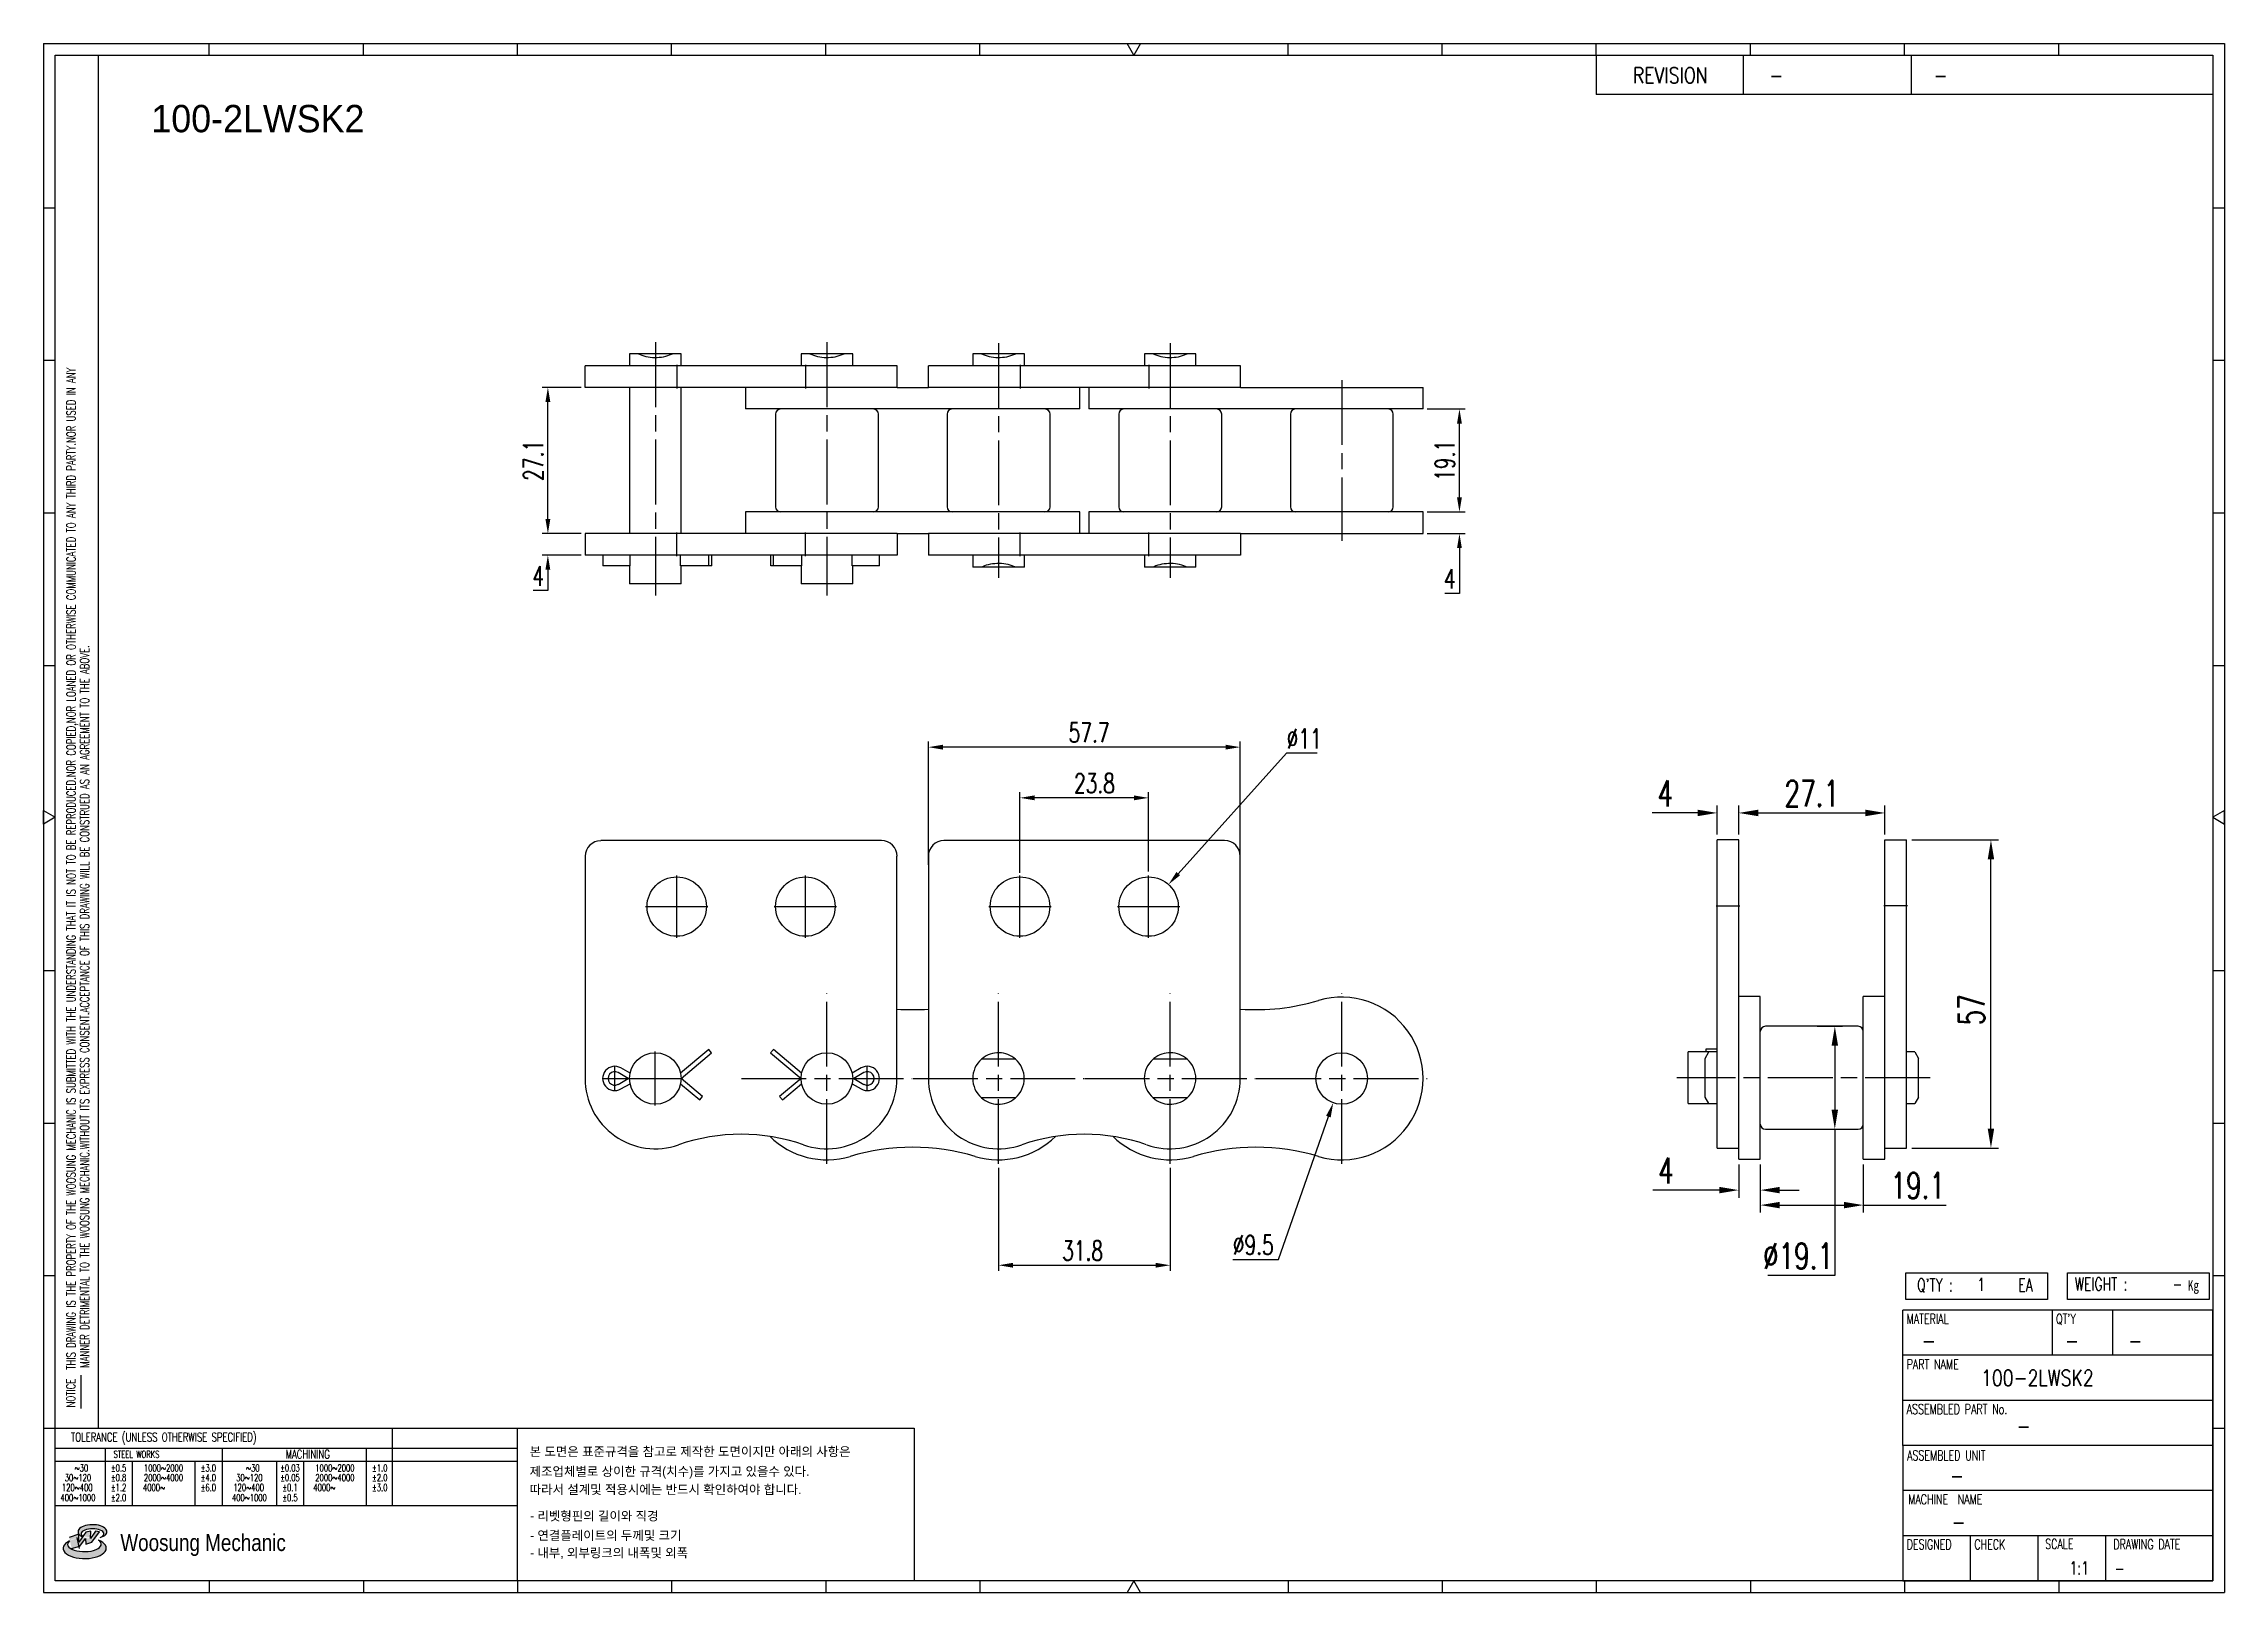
# Model space of a CAD drawing. Header units: millimetres. Extents: x 1614 to 2017, y 59 to 345.
import ezdxf
from ezdxf.enums import TextEntityAlignment as Align

# ---------------------------------------------------------------- set-up
doc = ezdxf.new("R2010")
doc.units = ezdxf.units.MM
doc.linetypes.add('AM_ISO08W050', pattern=[18, 12, -1.5, 3, -1.5])
doc.layers.get('Defpoints').update_dxf_attribs({"color": 80})
doc.layers.add('CL1', color=140, linetype='AM_ISO08W050', lineweight=25)
for name, color, linetype in [('S-DIM', 7, 'Continuous'), ('TITLE', 7, 'Continuous'), ('도면레이아웃', 7, 'Continuous')]:
    doc.layers.add(name, color=color, linetype=linetype)
doc.styles.add('HAN', font='ROMANS.shx', dxfattribs={"width": 0.7, "bigfont": 'whgtxt.shx'})
doc.styles.add('HKD_ST2', font='romans.shx', dxfattribs={"width": 0.7, "height": 4, "bigfont": '@extfont2.shx'})
doc.styles.add('HSG', font='SIMPLEX.shx', dxfattribs={"width": 0.7, "bigfont": 'HSG.shx'})
doc.styles.add('MtXpl_', font='Gulim.ttf')
doc.styles.add('SLDTEXTSTYLE4', font='arial.ttf', dxfattribs={"width": 0.8})
doc.dimstyles.new('AP1.5', dxfattribs={"dimscale": 1.5, "dimtxt": 2.4, "dimasz": 1.8, "dimexe": 0.7, "dimexo": 0.5, "dimgap": 0.6, "dimtad": 1, "dimtoh": 1, "dimdec": 1, "dimrnd": 0.01, "dimzin": 9, "dimdsep": 46, "dimtxsty": 'HSG', "dimcen": 0, "dimclrd": 251, "dimclre": 251, "dimclrt": 60, "dimazin": 2, "dimtp": 1, "dimtm": 1, "dimtfac": 0.5, "dimtdec": 1, "dimtofl": 0, "dimtmove": 0, "dimatfit": 3, "dimfxl": 0, "dimtvp": 1, "dimtolj": 2, "dimlwd": -1, "dimlwe": -1, "dimarcsym": 0})
doc.dimstyles.new('AP2', dxfattribs={"dimscale": 2, "dimtxt": 2.4, "dimasz": 1.8, "dimexe": 0.7, "dimexo": 0.5, "dimgap": 0.6, "dimtad": 1, "dimtoh": 1, "dimdec": 1, "dimrnd": 0.01, "dimzin": 9, "dimdsep": 46, "dimtxsty": 'HSG', "dimcen": 0, "dimclrd": 251, "dimclre": 251, "dimclrt": 60, "dimazin": 2, "dimtp": 1, "dimtm": 1, "dimtfac": 0.5, "dimtdec": 1, "dimtofl": 0, "dimtmove": 0, "dimatfit": 3, "dimfxl": 0, "dimtvp": 1, "dimtolj": 2, "dimlwd": -1, "dimlwe": -1, "dimarcsym": 0})

msp = doc.modelspace()

# ---------------------------------------------------------------- texts
at = {"color": 254, "style": 'MtXpl_'}
msp.add_text('100-2LWSK2', height=5.066, dxfattribs=at).set_placement((1633.73, 328.92))
at = {"style": 'HAN', "width": 0.8}
msp.add_text('100-2LWSK2', height=2.923, dxfattribs=at).set_placement((1972.25, 96.99))
at = {"color": 140, "style": 'MtXpl_'}
for s, p in [('본 도면은 표준규격을 참고로 제작한 도면이지만 아래의 사항은', (1703.71, 83.98)), ('제조업체별로 상이한 규격(치수)를 가지고 있을수 있다.', (1703.71, 80.31)), ('따라서 설계및 적용시에는 반드시 확인하여야 합니다.', (1703.71, 76.96)), ('- 리벳형핀의 길이와 직경', (1703.8, 72.06)), ('- 연결플레이트의 두께및 크기', (1703.8, 68.47)), ('- 내부, 외부링크의 내폭및 외폭', (1703.8, 65.24))]:
    msp.add_text(s, height=1.6886, dxfattribs=at).set_placement(p)

# ---------------------------------------------------------------- blocks, each defined once
blk = doc.blocks.new('MAST')
at = {"layer": '도면레이아웃'}
h = blk.add_hatch(color=10, dxfattribs=at)
h.paths.add_polyline_path([(1.544, 35.177), (1.554, 34.966), (1.779, 35.034), (2.054, 35.422), (1.908, 35.446), (1.728, 35.167), (1.741, 35.439), (1.547, 35.405), (1.292, 35.041), (1.295, 35.33), (0.943, 35.208), (1.03, 34.8), (1.336, 34.885)])
edge = h.paths.add_edge_path()
edge.add_ellipse((1.795, 35.421), major_axis=(-0.53, 0), ratio=0.487785, start_angle=122.36065, end_angle=403.39574)
edge.add_line((1.411, 35.244), (1.419, 35.261))
edge.add_ellipse((1.798, 35.344), major_axis=(-0.423, 0), ratio=0.444396, start_angle=131.58977, end_angle=386.19408, ccw=False)
edge = h.paths.add_edge_path()
edge.add_ellipse((1.512, 34.815), major_axis=(-0.793, 0), ratio=0.480113, start_angle=314.67633, end_angle=590.85213)
edge.add_ellipse((1.501, 34.958), major_axis=(-0.62, 0), ratio=0.43311, start_angle=331.7024, end_angle=574.42495, ccw=False)
at = {"color": 140}
for p, q in [((0, 90.118), (80.15, 90.118)), ((0, 90.118), (0, 33.191)), ((80.15, 90.118), (80.15, 33.191)), ((57.068, 89.693), (57.068, 88.246)), ((62.47, 89.693), (62.47, 88.246)), ((68.635, 89.693), (68.635, 88.246)), ((79.725, 88.246), (57.068, 88.246)), ((68.449, 43.961), (68.449, 44.936)), ((68.449, 44.936), (73.654, 44.936)), ((73.654, 44.936), (73.654, 43.961)), ((74.39, 43.961), (74.39, 44.936)), ((74.39, 44.936), (79.595, 44.936)), ((79.595, 44.936), (79.595, 43.961)), ((68.336, 38.59), (68.336, 43.563)), ((79.725, 43.563), (68.336, 43.563)), ((73.654, 43.961), (68.449, 43.961)), ((73.827, 43.563), (73.827, 41.905)), ((79.595, 43.961), (74.39, 43.961)), ((76.037, 43.563), (76.037, 41.905)), ((79.725, 38.59), (79.725, 43.563)), ((79.725, 41.905), (68.336, 41.905)), ((79.725, 40.248), (68.336, 40.248)), ((68.336, 38.59), (68.336, 33.616)), ((79.725, 38.59), (68.336, 38.59)), ((79.725, 33.616), (79.725, 38.59)), ((79.725, 36.932), (68.336, 36.932)), ((79.725, 35.274), (68.336, 35.274)), ((70.822, 33.616), (70.822, 35.274)), ((73.309, 33.616), (73.309, 35.274)), ((75.796, 33.616), (75.796, 35.274)), ((0, 33.191), (80.15, 33.191)), ((68.336, 33.616), (79.725, 33.616))]:
    blk.add_line(p, q, dxfattribs=at)
for p, q in [((6.089, 89.693), (6.089, 90.118)), ((11.753, 89.693), (11.753, 90.118)), ((17.418, 89.693), (17.418, 90.118)), ((23.082, 89.693), (23.082, 90.118)), ((28.746, 89.693), (28.746, 90.118)), ((34.411, 89.693), (34.411, 90.118)), ((45.739, 89.693), (45.739, 90.118)), ((51.404, 89.693), (51.404, 90.118)), ((57.068, 89.693), (57.068, 90.118)), ((62.732, 89.693), (62.732, 90.118)), ((68.397, 89.693), (68.397, 90.118)), ((74.061, 89.693), (74.061, 90.118)), ((0, 84.085), (0.425, 84.085)), ((79.725, 84.085), (80.15, 84.085)), ((0, 78.478), (0.425, 78.478)), ((79.725, 78.478), (80.15, 78.478)), ((0, 72.87), (0.425, 72.87)), ((79.725, 72.87), (80.15, 72.87)), ((0, 67.262), (0.425, 67.262)), ((79.725, 67.262), (80.15, 67.262)), ((0, 56.047), (0.425, 56.047)), ((79.725, 56.047), (80.15, 56.047)), ((0, 50.439), (0.425, 50.439)), ((79.725, 50.439), (80.15, 50.439)), ((0, 44.832), (0.425, 44.832)), ((79.725, 44.832), (80.15, 44.832)), ((1.377, 39.947), (1.377, 41.174)), ((0, 39.224), (0.425, 39.224)), ((79.725, 39.224), (80.15, 39.224)), ((6.089, 33.616), (6.089, 33.191)), ((11.753, 33.616), (11.753, 33.191)), ((17.418, 33.616), (17.418, 33.191)), ((23.082, 33.616), (23.082, 33.191)), ((28.746, 33.616), (28.746, 33.191)), ((34.411, 33.616), (34.411, 33.191)), ((45.739, 33.616), (45.739, 33.191)), ((51.404, 33.616), (51.404, 33.191)), ((57.068, 33.616), (57.068, 33.191)), ((62.732, 33.616), (62.732, 33.191)), ((68.397, 33.616), (68.397, 33.191)), ((74.061, 33.616), (74.061, 33.191))]:
    blk.add_line(p, q)
at = {"color": 2}
for p, q in [((2.017, 39.224), (2.017, 89.693)), ((0.425, 39.224), (17.418, 39.224)), ((0.425, 38.487), (17.418, 38.487)), ((2.257, 38.487), (2.257, 36.382)), ((6.557, 38.5), (6.557, 36.382)), ((11.857, 38.487), (11.857, 36.382)), ((12.816, 39.224), (12.816, 36.382)), ((17.418, 33.616), (17.418, 39.224)), ((0.425, 38.012), (17.418, 38.012)), ((3.257, 38.012), (3.257, 36.382)), ((5.557, 38.012), (5.557, 36.382)), ((8.557, 38.012), (8.557, 36.382)), ((9.557, 38.026), (9.557, 36.382)), ((0.425, 36.382), (17.418, 36.382))]:
    blk.add_line(p, q, dxfattribs=at)
for points in [[(40.075, 89.693), (39.83, 90.118), (40.32, 90.118)], [(0.425, 61.679), (0, 61.433), (0, 61.924)], [(79.725, 61.679), (80.15, 61.433), (80.15, 61.924)], [(40.075, 33.616), (39.83, 33.191), (40.32, 33.191)]]:
    blk.add_lwpolyline(points, close=True)
at = {"color": 140}
blk.add_lwpolyline([(0.425, 89.693), (79.725, 89.693), (79.725, 33.616), (0.425, 33.616)], close=True, dxfattribs=at)
at = {"layer": '도면레이아웃'}
for p, q in [((1.295, 35.33), (0.943, 35.208)), ((1.547, 35.405), (1.292, 35.041)), ((1.292, 35.041), (1.295, 35.33)), ((1.741, 35.439), (1.547, 35.405)), ((1.908, 35.446), (1.728, 35.167)), ((1.728, 35.167), (1.741, 35.439)), ((1.779, 35.034), (2.054, 35.422)), ((2.054, 35.422), (1.908, 35.446)), ((1.03, 34.8), (1.336, 34.885)), ((1.224, 35.208), (1.311, 34.8)), ((1.224, 35.208), (1.224, 35.208)), ((1.336, 34.885), (1.544, 35.177)), ((1.419, 35.261), (1.411, 35.244)), ((1.544, 35.177), (1.554, 34.966)), ((1.554, 34.966), (1.779, 35.034))]:
    blk.add_line(p, q, dxfattribs=at)
for centre, major_axis, ratio, start_param, end_param in [((1.795, 35.421), (-0.53, 0), 0.487785, 2.135596, 7.040584), ((1.798, 35.344), (-0.423, 0), 0.444396, 2.296675, 6.740358), ((1.512, 34.815), (-0.793, 0), 0.480113, 5.492138, 10.312315), ((1.501, 34.958), (-0.62, 0), 0.43311, 5.789299, 10.025607)]:
    blk.add_ellipse(centre, major_axis=major_axis, ratio=ratio, start_param=start_param, end_param=end_param, dxfattribs=at)
for s, height, style, width, p in [('REVISION', 0.5806, 'HAN', 0.8, (58.415, 88.664)), ('-', 0.581, 'HAN', 0.8, (63.426, 88.664)), ('-', 0.581, 'HAN', 0.8, (69.468, 88.664)), ("Q'TY : ", 0.4746, 'HKD_ST2', 0.7, (68.857, 44.253)), ('1', 0.475, 'HKD_ST2', 0.7, (71.071, 44.275)), ('EA', 0.4746, 'HKD_ST2', 0.7, (72.578, 44.253)), ('WEIGHT : ', 0.4746, 'HKD_ST2', 0.7, (74.65, 44.286)), ('-', 0.581, 'HAN', 0.8, (69.029, 42.157)), ('-', 0.581, 'HAN', 0.8, (74.289, 42.157)), ('-', 0.581, 'HAN', 0.8, (76.623, 42.157)), ('-', 0.581, 'HAN', 0.8, (72.515, 39.013)), ('-', 0.581, 'HAN', 0.8, (70.067, 37.189)), ('-', 0.581, 'HAN', 0.8, (70.126, 35.48)), ('1:1', 0.4746, 'HKD_ST2', 0.7, (74.458, 33.848)), ('-', 0.475, 'HKD_ST2', 0.7, (76.112, 33.837))]:
    blk.add_text(s, height=height, dxfattribs=dict(style=style, width=width)).set_placement(p)
at = {"color": 6, "style": 'HKD_ST2', "width": 0.7}
for s, p in [(' THIS DRAWING IS THE PROPERTY OF THE WOOSUNG MECHANIC IS SUBMITTED WITH THE UNDERSTANDING THAT IT IS NOT TO BE REPRODUCED.NOR COPIED,NOR LOANED OR OTHERWISE COMMUNICATED TO ANY THIRD PARTY.NOR USED IN ANY', (1.173, 41.217)), ('MANNER DETRIMENTAL TO THE WOOSUNG MECHANIC.WITHOUT ITS EXPRESS CONSENT.ACCEPTANCE OF THIS DRAWING WILL BE CONSTRUED AS AN AGREEMENT TO THE ABOVE.', (1.672, 41.447))]:
    blk.add_text(s, height=0.326266, rotation=90, dxfattribs=at).set_placement(p)
at = {"style": 'HKD_ST2', "width": 0.7}
blk.add_text('-', height=0.475, dxfattribs=at).set_placement((78.613, 44.286), align=Align.RIGHT)
at = {"color": 254, "style": 'HKD_ST2', "width": 0.7}
for s, height, p in [('MATERIAL', 0.3651, (68.474, 43.425)), ("QT'Y", 0.3651, (73.965, 43.425)), ('PART NAME', 0.3651, (68.474, 41.756)), ('ASSEMBLED PART No.', 0.36511, (68.474, 40.109)), ('ASSEMBLED UNIT', 0.36511, (68.49, 38.408)), ('MACHINE  NAME', 0.36511, (68.532, 36.794)), ('DESIGNED', 0.3651, (68.474, 35.136)), ('CHECK', 0.3651, (70.961, 35.136)), ('SCALE', 0.3651, (73.566, 35.153)), ('DRAWING DATE', 0.36511, (76.071, 35.141))]:
    blk.add_text(s, height=height, dxfattribs=at).set_placement(p, align=Align.TOP_LEFT)
at = {"style": 'HKD_ST2', "width": 0.7}
blk.add_text('NOTICE', height=0.3263, rotation=90, dxfattribs=at).set_placement((1.163, 39.988))
blk.add_text('TOLERANCE (UNLESS OTHERWISE SPECIFIED)', height=0.32627, dxfattribs=at).set_placement((4.417, 38.896), align=Align.MIDDLE_CENTER)
at = {"color": 4, "style": 'HKD_ST2', "width": 0.7}
for s, height, p in [('%%12630', 0.261, (1.389, 37.762)), ('1000%%1262000', 0.26101, (4.407, 37.762)), ('%%12630', 0.261, (7.689, 37.762)), ('1000%%1262000', 0.26101, (10.707, 37.762)), ('120%%126400', 0.26101, (1.237, 37.045)), ('30%%126120', 0.261, (1.263, 37.411)), ('4000%%126', 0.261, (4.061, 37.045)), ('2000%%1264000', 0.26101, (4.407, 37.411)), ('120%%126400', 0.26101, (7.537, 37.045)), ('30%%126120', 0.261, (7.563, 37.411)), ('4000%%126', 0.261, (10.321, 37.045)), ('2000%%1264000', 0.26101, (10.707, 37.411)), ('400%%1261000', 0.26101, (1.263, 36.67)), ('400%%1261000', 0.26101, (7.563, 36.67))]:
    blk.add_text(s, height=height, dxfattribs=at).set_placement(p, align=Align.MIDDLE_CENTER)
for s, height, p in [('%%P0.5', 0.261, (2.757, 37.762)), ('STEEL WORKS', 0.26101, (3.416, 38.268)), ('%%P3.0', 0.261, (6.057, 37.762)), ('%%P0.03', 0.261, (9.057, 37.762)), ('MACHINING', 0.3263, (9.707, 38.27)), ('%%P1.0', 0.261, (12.357, 37.762)), ('%%P0.8', 0.261, (2.757, 37.411)), ('%%P1.2', 0.261, (2.757, 37.045)), ('%%P4.0', 0.261, (6.057, 37.411)), ('%%P6.0', 0.261, (6.057, 37.045)), ('%%P0.05', 0.261, (9.057, 37.411)), ('%%P0.1', 0.261, (9.057, 37.045)), ('%%P2.0', 0.261, (12.357, 37.411)), ('%%P3.0', 0.261, (12.357, 37.045)), ('%%P2.0', 0.261, (2.757, 36.67)), ('%%P0.5', 0.261, (9.057, 36.67))]:
    blk.add_text(s, height=height, dxfattribs=at).set_placement(p, align=Align.MIDDLE)
at = {"color": 1, "style": 'SLDTEXTSTYLE4', "width": 0.8}
blk.add_text('Woosung Mechanic', height=0.61957, dxfattribs=at).set_placement((2.822, 34.711))
at = {"layer": 'TITLE', "width": 0.8}
blk.add_text('Kg', height=0.3789, dxfattribs=at).set_placement((78.807, 44.286))
blk = doc.blocks.new('*D2')
at = {"layer": 'Defpoints', "color": 0, "transparency": 16777216}
for p in [(1869.03, 258.67), (1875.74, 258.67), (1869.03, 254.67)]:
    blk.add_point(p, dxfattribs=at)
at = {"layer": 'S-DIM', "color": 251, "linetype": 'ByBlock', "transparency": 16777216}
for p, q in [((1875.74, 261.37), (1875.74, 264.07)), ((1869.78, 258.67), (1876.79, 258.67)), ((1869.78, 254.67), (1876.79, 254.67)), ((1875.74, 251.97), (1875.74, 243.61)), ((1875.74, 243.61), (1873.04, 243.61))]:
    blk.add_line(p, q, dxfattribs=at)
at = {"layer": 'S-DIM', "color": 251, "transparency": 16777216}
for points in [[(1875.29, 261.37), (1876.19, 261.37), (1875.74, 258.67)], [(1875.29, 251.97), (1876.19, 251.97), (1875.74, 254.67)]]:
    blk.add_solid(points, dxfattribs=at)
at = {"layer": 'S-DIM', "color": 60, "transparency": 16777216, "insert": (1873.94, 246.31), "char_height": 3.6, "attachment_point": 5, "style": 'HSG'}
blk.add_mtext('\\A2;4', dxfattribs=at)
blk = doc.blocks.new('*D3')
at = {"layer": 'Defpoints', "color": 0, "transparency": 16777216}
for p in [(1869.03, 277.72), (1875.74, 277.72), (1869.03, 258.67)]:
    blk.add_point(p, dxfattribs=at)
at = {"layer": 'S-DIM', "color": 251, "linetype": 'ByBlock', "transparency": 16777216}
for p, q in [((1869.78, 277.72), (1876.79, 277.72)), ((1875.74, 261.37), (1875.74, 275.02)), ((1869.78, 258.67), (1876.79, 258.67))]:
    blk.add_line(p, q, dxfattribs=at)
at = {"layer": 'S-DIM', "color": 251, "transparency": 16777216}
for points in [[(1875.29, 275.02), (1876.19, 275.02), (1875.74, 277.72)], [(1875.29, 261.37), (1876.19, 261.37), (1875.74, 258.67)]]:
    blk.add_solid(points, dxfattribs=at)
at = {"layer": 'S-DIM', "color": 60, "transparency": 16777216, "insert": (1873.04, 268.19), "char_height": 3.6, "attachment_point": 5, "rotation": 90, "style": 'HSG'}
blk.add_mtext('\\A2;19.1', dxfattribs=at)
blk = doc.blocks.new('*D4')
at = {"layer": 'Defpoints', "color": 0, "transparency": 16777216}
for p in [(1707.09, 254.67), (1714.01, 254.67), (1714.01, 250.67)]:
    blk.add_point(p, dxfattribs=at)
at = {"layer": 'S-DIM', "color": 251, "linetype": 'ByBlock', "transparency": 16777216}
for p, q in [((1707.09, 257.37), (1707.09, 260.07)), ((1713.26, 254.67), (1706.04, 254.67)), ((1713.26, 250.67), (1706.04, 250.67)), ((1707.09, 247.97), (1707.09, 244.13)), ((1707.09, 244.13), (1704.39, 244.13))]:
    blk.add_line(p, q, dxfattribs=at)
at = {"layer": 'S-DIM', "color": 251, "transparency": 16777216}
for points in [[(1706.64, 257.37), (1707.54, 257.37), (1707.09, 254.67)], [(1706.64, 247.97), (1707.54, 247.97), (1707.09, 250.67)]]:
    blk.add_solid(points, dxfattribs=at)
at = {"layer": 'S-DIM', "color": 60, "transparency": 16777216, "insert": (1705.29, 246.83), "char_height": 3.6, "attachment_point": 5, "style": 'HSG'}
blk.add_mtext('\\A2;4', dxfattribs=at)
blk = doc.blocks.new('*D5')
at = {"layer": 'Defpoints', "color": 0, "transparency": 16777216}
for p in [(1707.09, 281.72), (1714.01, 281.72), (1714.01, 254.67)]:
    blk.add_point(p, dxfattribs=at)
at = {"layer": 'S-DIM', "color": 251, "linetype": 'ByBlock', "transparency": 16777216}
for p, q in [((1713.26, 281.72), (1706.04, 281.72)), ((1707.09, 257.37), (1707.09, 279.02)), ((1713.26, 254.67), (1706.04, 254.67))]:
    blk.add_line(p, q, dxfattribs=at)
at = {"layer": 'S-DIM', "color": 251, "transparency": 16777216}
for points in [[(1706.64, 279.02), (1707.54, 279.02), (1707.09, 281.72)], [(1706.64, 257.37), (1707.54, 257.37), (1707.09, 254.67)]]:
    blk.add_solid(points, dxfattribs=at)
at = {"layer": 'S-DIM', "color": 60, "transparency": 16777216, "insert": (1704.39, 268.19), "char_height": 3.6, "attachment_point": 5, "rotation": 90, "style": 'HSG'}
blk.add_mtext('\\A2;27.1', dxfattribs=at)
blk = doc.blocks.new('*D6')
at = {"layer": 'Defpoints', "color": 0, "transparency": 16777216}
for p in [(1777.48, 215.15), (1777.48, 192.63), (1835.18, 192.63)]:
    blk.add_point(p, dxfattribs=at)
at = {"layer": 'S-DIM', "color": 251, "linetype": 'ByBlock', "transparency": 16777216}
for p, q in [((1777.48, 193.38), (1777.48, 216.2)), ((1832.48, 215.15), (1780.18, 215.15)), ((1835.18, 193.38), (1835.18, 216.2))]:
    blk.add_line(p, q, dxfattribs=at)
at = {"layer": 'S-DIM', "color": 251, "transparency": 16777216}
for points in [[(1780.18, 215.6), (1780.18, 214.7), (1777.48, 215.15)], [(1832.48, 215.6), (1832.48, 214.7), (1835.18, 215.15)]]:
    blk.add_solid(points, dxfattribs=at)
at = {"layer": 'S-DIM', "color": 60, "transparency": 16777216, "insert": (1807.22, 217.85), "char_height": 3.6, "attachment_point": 5, "style": 'HSG'}
blk.add_mtext('\\A2;57.7', dxfattribs=at)
blk = doc.blocks.new('*D7')
at = {"layer": 'Defpoints', "color": 0, "transparency": 16777216}
for p in [(1794.43, 205.77), (1794.43, 191.15), (1818.23, 191.42)]:
    blk.add_point(p, dxfattribs=at)
at = {"layer": 'S-DIM', "color": 251, "linetype": 'ByBlock', "transparency": 16777216}
for p, q in [((1794.43, 191.9), (1794.43, 206.82)), ((1818.23, 192.17), (1818.23, 206.82)), ((1815.53, 205.77), (1797.13, 205.77))]:
    blk.add_line(p, q, dxfattribs=at)
at = {"layer": 'S-DIM', "color": 251, "transparency": 16777216}
for points in [[(1797.13, 206.22), (1797.13, 205.32), (1794.43, 205.77)], [(1815.53, 206.22), (1815.53, 205.32), (1818.23, 205.77)]]:
    blk.add_solid(points, dxfattribs=at)
at = {"layer": 'S-DIM', "color": 60, "transparency": 16777216, "insert": (1808.22, 208.47), "char_height": 3.6, "attachment_point": 5, "style": 'HSG'}
blk.add_mtext('\\A2;23.8', dxfattribs=at)
blk = doc.blocks.new('*D8')
at = {"layer": 'Defpoints', "color": 0, "transparency": 16777216}
for p in [(1821.91, 189.74), (1814.56, 181.55)]:
    blk.add_point(p, dxfattribs=at)
at = {"layer": 'S-DIM', "color": 251, "linetype": 'ByBlock', "transparency": 16777216}
for p, q in [((1843.72, 214.01), (1823.71, 191.74)), ((1849.42, 214.01), (1843.72, 214.01))]:
    blk.add_line(p, q, dxfattribs=at)
at = {"layer": 'S-DIM', "color": 251, "transparency": 16777216}
blk.add_solid([(1823.38, 192.05), (1824.05, 191.44), (1821.91, 189.74)], dxfattribs=at)
at = {"layer": 'S-DIM', "color": 60, "transparency": 16777216, "insert": (1847.02, 216.71), "char_height": 3.6, "attachment_point": 5, "style": 'HSG'}
blk.add_mtext('\\A2;∅11', dxfattribs=at)
blk = doc.blocks.new('*D9')
at = {"layer": 'Defpoints', "color": 0, "transparency": 16777216}
for p in [(1790.46, 138.04), (1822.21, 138.04), (1822.21, 119.29)]:
    blk.add_point(p, dxfattribs=at)
at = {"layer": 'S-DIM', "color": 251, "linetype": 'ByBlock', "transparency": 16777216}
for p, q in [((1790.46, 137.29), (1790.46, 118.24)), ((1822.21, 137.29), (1822.21, 118.24)), ((1793.16, 119.29), (1819.51, 119.29))]:
    blk.add_line(p, q, dxfattribs=at)
at = {"layer": 'S-DIM', "color": 251, "transparency": 16777216}
for points in [[(1793.16, 119.74), (1793.16, 118.84), (1790.46, 119.29)], [(1819.51, 119.74), (1819.51, 118.84), (1822.21, 119.29)]]:
    blk.add_solid(points, dxfattribs=at)
at = {"layer": 'S-DIM', "color": 60, "transparency": 16777216, "insert": (1806.02, 121.99), "char_height": 3.6, "attachment_point": 5, "style": 'HSG'}
blk.add_mtext('\\A2;31.8', dxfattribs=at)
blk = doc.blocks.new('*D10')
at = {"layer": 'Defpoints', "color": 0, "transparency": 16777216}
for p in [(1855.53, 158.35), (1852.39, 149.34)]:
    blk.add_point(p, dxfattribs=at)
at = {"layer": 'S-DIM', "color": 251, "linetype": 'ByBlock', "transparency": 16777216}
for p, q in [((1842.28, 120.35), (1851.5, 146.79)), ((1833.82, 120.35), (1842.28, 120.35))]:
    blk.add_line(p, q, dxfattribs=at)
at = {"layer": 'S-DIM', "color": 251, "transparency": 16777216}
blk.add_solid([(1851.07, 146.94), (1851.92, 146.64), (1852.39, 149.34)], dxfattribs=at)
at = {"layer": 'S-DIM', "color": 60, "transparency": 16777216, "insert": (1837.6, 123.05), "char_height": 3.6, "attachment_point": 5, "style": 'HSG'}
blk.add_mtext('\\A2;∅9.5', dxfattribs=at)
blk = doc.blocks.new('*D11')
at = {"layer": 'Defpoints', "color": 0, "transparency": 16777216}
for p in [(1927.41, 202.98), (1923.41, 197.98), (1927.41, 197.98)]:
    blk.add_point(p, dxfattribs=at)
at = {"layer": 'S-DIM', "color": 251, "linetype": 'ByBlock', "transparency": 16777216}
for p, q in [((1919.81, 202.98), (1911.41, 202.98)), ((1923.41, 198.98), (1923.41, 204.38)), ((1927.41, 198.98), (1927.41, 204.38)), ((1931.01, 202.98), (1934.61, 202.98))]:
    blk.add_line(p, q, dxfattribs=at)
at = {"layer": 'S-DIM', "color": 251, "transparency": 16777216}
for points in [[(1919.81, 203.58), (1919.81, 202.38), (1923.41, 202.98)], [(1931.01, 203.58), (1931.01, 202.38), (1927.41, 202.98)]]:
    blk.add_solid(points, dxfattribs=at)
at = {"layer": 'S-DIM', "color": 60, "transparency": 16777216, "insert": (1913.81, 206.58), "char_height": 4.8, "attachment_point": 5, "style": 'HSG'}
blk.add_mtext('\\A2;4', dxfattribs=at)
blk = doc.blocks.new('*D12')
at = {"layer": 'Defpoints', "color": 0, "transparency": 16777216}
for p in [(1954.46, 202.98), (1927.41, 197.98), (1954.46, 197.98)]:
    blk.add_point(p, dxfattribs=at)
at = {"layer": 'S-DIM', "color": 251, "linetype": 'ByBlock', "transparency": 16777216}
for p, q in [((1927.41, 198.98), (1927.41, 204.38)), ((1931.01, 202.98), (1950.86, 202.98)), ((1954.46, 198.98), (1954.46, 204.38))]:
    blk.add_line(p, q, dxfattribs=at)
at = {"layer": 'S-DIM', "color": 251, "transparency": 16777216}
for points in [[(1931.01, 203.58), (1931.01, 202.38), (1927.41, 202.98)], [(1950.86, 203.58), (1950.86, 202.38), (1954.46, 202.98)]]:
    blk.add_solid(points, dxfattribs=at)
at = {"layer": 'S-DIM', "color": 60, "transparency": 16777216, "insert": (1940.93, 206.58), "char_height": 4.8, "attachment_point": 5, "style": 'HSG'}
blk.add_mtext('\\A2;27.1', dxfattribs=at)
blk = doc.blocks.new('*D13')
at = {"layer": 'Defpoints', "color": 0, "transparency": 16777216}
for p in [(1958.46, 197.98), (1974.08, 197.98), (1958.46, 140.98)]:
    blk.add_point(p, dxfattribs=at)
at = {"layer": 'S-DIM', "color": 251, "linetype": 'ByBlock', "transparency": 16777216}
for p, q in [((1959.46, 197.98), (1975.48, 197.98)), ((1974.08, 144.58), (1974.08, 194.38)), ((1959.46, 140.98), (1975.48, 140.98))]:
    blk.add_line(p, q, dxfattribs=at)
at = {"layer": 'S-DIM', "color": 251, "transparency": 16777216}
for points in [[(1973.48, 194.38), (1974.68, 194.38), (1974.08, 197.98)], [(1973.48, 144.58), (1974.68, 144.58), (1974.08, 140.98)]]:
    blk.add_solid(points, dxfattribs=at)
at = {"layer": 'S-DIM', "color": 60, "transparency": 16777216, "insert": (1970.48, 166.56), "char_height": 4.8, "attachment_point": 5, "rotation": 90, "style": 'HSG'}
blk.add_mtext('\\A2;57', dxfattribs=at)
blk = doc.blocks.new('*D14')
at = {"layer": 'Defpoints', "color": 0, "transparency": 16777216}
for p in [(1931.41, 138.93), (1950.46, 138.93), (1931.41, 130.42)]:
    blk.add_point(p, dxfattribs=at)
at = {"layer": 'S-DIM', "color": 251, "linetype": 'ByBlock', "transparency": 16777216}
for p, q in [((1931.41, 137.93), (1931.41, 129.02)), ((1950.46, 137.93), (1950.46, 129.02)), ((1935.01, 130.42), (1946.86, 130.42)), ((1950.46, 130.42), (1965.81, 130.42))]:
    blk.add_line(p, q, dxfattribs=at)
at = {"layer": 'S-DIM', "color": 251, "transparency": 16777216}
for points in [[(1935.01, 131.02), (1935.01, 129.82), (1931.41, 130.42)], [(1946.86, 131.02), (1946.86, 129.82), (1950.46, 130.42)]]:
    blk.add_solid(points, dxfattribs=at)
at = {"layer": 'S-DIM', "color": 60, "transparency": 16777216, "insert": (1960.53, 134.02), "char_height": 4.8, "attachment_point": 5, "style": 'HSG'}
blk.add_mtext('\\A2;19.1', dxfattribs=at)
blk = doc.blocks.new('*D15')
at = {"layer": 'Defpoints', "color": 0, "transparency": 16777216}
for p in [(1927.41, 138.93), (1931.41, 138.93), (1927.41, 133.19)]:
    blk.add_point(p, dxfattribs=at)
at = {"layer": 'S-DIM', "color": 251, "linetype": 'ByBlock', "transparency": 16777216}
for p, q in [((1927.41, 137.93), (1927.41, 131.79)), ((1931.41, 137.93), (1931.41, 131.79)), ((1923.81, 133.19), (1911.54, 133.19)), ((1935.01, 133.19), (1938.61, 133.19))]:
    blk.add_line(p, q, dxfattribs=at)
at = {"layer": 'S-DIM', "color": 251, "transparency": 16777216}
for points in [[(1923.81, 133.79), (1923.81, 132.59), (1927.41, 133.19)], [(1935.01, 133.79), (1935.01, 132.59), (1931.41, 133.19)]]:
    blk.add_solid(points, dxfattribs=at)
at = {"layer": 'S-DIM', "color": 60, "transparency": 16777216, "insert": (1913.94, 136.79), "char_height": 4.8, "attachment_point": 5, "style": 'HSG'}
blk.add_mtext('\\A2;4', dxfattribs=at)
blk = doc.blocks.new('*D16')
at = {"layer": 'Defpoints', "color": 0, "transparency": 16777216}
for p in [(1940.93, 163.5), (1940.93, 144.45), (1945.19, 144.45)]:
    blk.add_point(p, dxfattribs=at)
at = {"layer": 'S-DIM', "color": 251, "linetype": 'ByBlock', "transparency": 16777216}
for p, q in [((1941.93, 163.5), (1946.59, 163.5)), ((1945.19, 159.9), (1945.19, 148.05)), ((1941.93, 144.45), (1946.59, 144.45)), ((1945.19, 144.45), (1945.19, 117.4)), ((1945.19, 117.4), (1932.79, 117.4))]:
    blk.add_line(p, q, dxfattribs=at)
at = {"layer": 'S-DIM', "color": 251, "transparency": 16777216}
for points in [[(1944.59, 159.9), (1945.79, 159.9), (1945.19, 163.5)], [(1944.59, 148.05), (1945.79, 148.05), (1945.19, 144.45)]]:
    blk.add_solid(points, dxfattribs=at)
at = {"layer": 'S-DIM', "color": 60, "transparency": 16777216, "insert": (1938.39, 121), "char_height": 4.8, "attachment_point": 5, "style": 'HSG'}
blk.add_mtext('\\A2;%%c19.1', dxfattribs=at)

# ---------------------------------------------------------------- dimensions: what is measured, and where the dimension line sits
at = {"layer": 'S-DIM'}
for base, p1, p2, picture, middle in [((1707.08724817, 281.71877719), (1714.00699443, 254.66877719), (1714.00699443, 281.71877719), '*D5', (1704.38724817, 268.19377719)), ((1875.74243266, 277.71877719), (1869.03199443, 258.66877719), (1869.03199443, 277.71877719), '*D3', (1873.04243266, 268.19377719))]:
    dim = msp.add_linear_dim(base=base, p1=p1, p2=p2, angle=90, dimstyle='AP1.5', override={"dimtmove": 1}, dxfattribs=at)
    dim.commit()
    dim.dimension.update_dxf_attribs({"geometry": picture, "text_midpoint": middle})
for base, p1, p2, dimstyle, picture, middle in [((1875.74, 258.67), (1869.03, 254.67), (1869.03, 258.67), 'AP1.5', '*D2', (1873.94, 243.61)), ((1707.09, 254.67), (1714.01, 250.67), (1714.01, 254.67), 'AP1.5', '*D4', (1705.29, 244.13)), ((1974.08, 197.98), (1958.46, 140.98), (1958.46, 197.98), 'AP2', '*D13', (1974.08, 166.56))]:
    dim = msp.add_linear_dim(base=base, p1=p1, p2=p2, angle=90, dimstyle=dimstyle, dxfattribs=at)
    dim.commit()
    dim.dimension.update_dxf_attribs({"geometry": picture, "text_midpoint": middle, "dimtype": 128})
for base, p1, p2, dimstyle, picture, middle in [((1777.48, 215.15), (1835.18, 192.63), (1777.48, 192.63), 'AP1.5', '*D6', (1807.22, 215.15)), ((1794.43, 205.77), (1818.23, 191.42), (1794.43, 191.15), 'AP1.5', '*D7', (1808.22, 205.77)), ((1927.41, 202.98), (1923.41, 197.98), (1927.41, 197.98), 'AP2', '*D11', (1913.81, 202.98)), ((1822.20699443, 119.28978434), (1790.45699443, 138.04278652), (1822.20699443, 138.04278652), 'AP1.5', '*D9', (1806.02429204, 119.28978434)), ((1927.41, 133.19), (1931.41, 138.93), (1927.41, 138.93), 'AP2', '*D15', (1913.94, 133.19)), ((1931.40580048, 130.42167018), (1950.45580048, 138.92743116), (1931.40580048, 138.92743116), 'AP2', '*D14', (1960.52726549, 130.42167018))]:
    dim = msp.add_linear_dim(base=base, p1=p1, p2=p2, dimstyle=dimstyle, dxfattribs=at)
    dim.commit()
    dim.dimension.update_dxf_attribs({"geometry": picture, "text_midpoint": middle, "dimtype": 128})
for p1, p2, picture, middle in [((1814.56, 181.55), (1821.91, 189.74), '*D8', (1847.02, 214.01)), ((1855.53, 158.35), (1852.39, 149.34), '*D10', (1837.6, 120.35))]:
    dim = msp.add_diameter_dim_2p(p1=p1, p2=p2, dimstyle='AP1.5', dxfattribs=at)
    dim.commit()
    dim.dimension.update_dxf_attribs({"geometry": picture, "text_midpoint": middle, "dimtype": 131})
dim = msp.add_linear_dim(base=(1954.45580048, 202.97642429), p1=(1927.40580048, 197.97743116), p2=(1954.45580048, 197.97743116), dimstyle='AP2', override={"dimtmove": 1}, dxfattribs=at)
dim.commit()
dim.dimension.update_dxf_attribs({"geometry": '*D12', "text_midpoint": (1940.93080048, 206.57642429)})
dim = msp.add_linear_dim(base=(1945.19310586, 144.45243116), p1=(1940.93080048, 163.50243116), p2=(1940.93080048, 144.45243116), angle=90, text='%%c<>', dimstyle='AP2', dxfattribs=at)
dim.commit()
dim.dimension.update_dxf_attribs({"geometry": '*D16', "text_midpoint": (1938.39310586, 117.39681611), "dimtype": 128})

# ---------------------------------------------------------------- linework, layer by layer
for p, q in [((1722.21, 287.94), (1722.21, 285.72)), ((1731.75, 287.94), (1722.21, 287.94)), ((1723.83, 287.94), (1724.15, 287.79)), ((1724.15, 287.79), (1724.5, 287.66)), ((1724.5, 287.66), (1724.86, 287.54)), ((1724.86, 287.54), (1725.24, 287.45)), ((1725.24, 287.45), (1725.63, 287.37)), ((1725.63, 287.37), (1726.04, 287.31)), ((1726.04, 287.31), (1726.45, 287.27)), ((1726.45, 287.27), (1726.86, 287.26)), ((1726.86, 287.26), (1727.28, 287.26)), ((1727.28, 287.26), (1727.69, 287.29)), ((1727.69, 287.29), (1728.1, 287.33)), ((1728.1, 287.33), (1728.5, 287.4)), ((1728.5, 287.4), (1728.89, 287.49)), ((1728.89, 287.49), (1729.26, 287.59)), ((1729.26, 287.59), (1729.62, 287.72)), ((1729.62, 287.72), (1729.96, 287.86)), ((1729.96, 287.86), (1730.14, 287.94)), ((1731.75, 285.72), (1731.75, 287.94)), ((1753.96, 287.94), (1753.96, 285.72)), ((1763.5, 287.94), (1753.96, 287.94)), ((1755.58, 287.94), (1755.9, 287.79)), ((1755.9, 287.79), (1756.25, 287.66)), ((1756.25, 287.66), (1756.61, 287.54)), ((1756.61, 287.54), (1756.99, 287.45)), ((1756.99, 287.45), (1757.38, 287.37)), ((1757.38, 287.37), (1757.79, 287.31)), ((1757.79, 287.31), (1758.2, 287.27)), ((1758.2, 287.27), (1758.61, 287.26)), ((1758.61, 287.26), (1759.03, 287.26)), ((1759.03, 287.26), (1759.44, 287.29)), ((1759.44, 287.29), (1759.85, 287.33)), ((1759.85, 287.33), (1760.25, 287.4)), ((1760.25, 287.4), (1760.64, 287.49)), ((1760.64, 287.49), (1761.01, 287.59)), ((1761.01, 287.59), (1761.37, 287.72)), ((1761.37, 287.72), (1761.71, 287.86)), ((1761.71, 287.86), (1761.89, 287.94)), ((1763.5, 285.72), (1763.5, 287.94)), ((1785.71, 287.94), (1785.71, 285.72)), ((1795.25, 287.94), (1785.71, 287.94)), ((1787.33, 287.94), (1787.65, 287.79)), ((1787.65, 287.79), (1788, 287.66)), ((1788, 287.66), (1788.36, 287.54)), ((1788.36, 287.54), (1788.74, 287.45)), ((1788.74, 287.45), (1789.13, 287.37)), ((1789.13, 287.37), (1789.54, 287.31)), ((1789.54, 287.31), (1789.95, 287.27)), ((1789.95, 287.27), (1790.36, 287.26)), ((1790.36, 287.26), (1790.78, 287.26)), ((1790.78, 287.26), (1791.19, 287.29)), ((1791.19, 287.29), (1791.6, 287.33)), ((1791.6, 287.33), (1792, 287.4)), ((1792, 287.4), (1792.39, 287.49)), ((1792.39, 287.49), (1792.76, 287.59)), ((1792.76, 287.59), (1793.12, 287.72)), ((1793.12, 287.72), (1793.46, 287.86)), ((1793.46, 287.86), (1793.64, 287.94)), ((1795.25, 285.72), (1795.25, 287.94)), ((1817.46, 287.94), (1817.46, 285.72)), ((1827, 287.94), (1817.46, 287.94)), ((1819.08, 287.94), (1819.4, 287.79)), ((1819.4, 287.79), (1819.75, 287.66)), ((1819.75, 287.66), (1820.11, 287.54)), ((1820.11, 287.54), (1820.49, 287.45)), ((1820.49, 287.45), (1820.88, 287.37)), ((1820.88, 287.37), (1821.29, 287.31)), ((1821.29, 287.31), (1821.7, 287.27)), ((1821.7, 287.27), (1822.11, 287.26)), ((1822.11, 287.26), (1822.53, 287.26)), ((1822.53, 287.26), (1822.94, 287.29)), ((1822.94, 287.29), (1823.35, 287.33)), ((1823.35, 287.33), (1823.75, 287.4)), ((1823.75, 287.4), (1824.14, 287.49)), ((1824.14, 287.49), (1824.51, 287.59)), ((1824.51, 287.59), (1824.87, 287.72)), ((1824.87, 287.72), (1825.21, 287.86)), ((1825.21, 287.86), (1825.39, 287.94)), ((1827, 285.72), (1827, 287.94)), ((1771.71, 285.72), (1714.01, 285.72)), ((1714.01, 281.72), (1714.01, 285.72)), ((1771.71, 281.72), (1771.71, 285.72)), ((1835.21, 285.72), (1777.51, 285.72)), ((1777.51, 281.72), (1777.51, 285.72)), ((1835.21, 281.72), (1835.21, 285.72)), ((1771.71, 281.72), (1714.01, 281.72)), ((1722.21, 281.72), (1722.21, 254.67)), ((1731.75, 254.67), (1731.75, 281.72)), ((1743.68, 281.72), (1743.68, 277.72)), ((1771.71, 281.72), (1777.51, 281.72)), ((1835.21, 281.72), (1777.51, 281.72)), ((1805.53, 277.72), (1805.53, 281.72)), ((1807.18, 281.72), (1807.18, 277.72)), ((1835.21, 281.72), (1869.03, 281.72)), ((1869.03, 277.72), (1869.03, 281.72)), ((1805.53, 277.72), (1743.68, 277.72)), ((1749.21, 276.77), (1749.21, 259.62)), ((1768.26, 259.62), (1768.26, 276.77)), ((1780.96, 276.77), (1780.96, 259.62)), ((1800.01, 259.62), (1800.01, 276.77)), ((1869.03, 277.72), (1807.18, 277.72)), ((1812.71, 276.77), (1812.71, 259.62)), ((1831.76, 259.62), (1831.76, 276.77)), ((1844.46, 276.77), (1844.46, 259.62)), ((1863.51, 259.62), (1863.51, 276.77)), ((1743.68, 258.67), (1743.68, 254.67)), ((1805.53, 258.67), (1743.68, 258.67)), ((1805.53, 254.67), (1805.53, 258.67)), ((1807.18, 258.67), (1807.18, 254.67)), ((1869.03, 258.67), (1807.18, 258.67)), ((1869.03, 254.67), (1869.03, 258.67)), ((1771.71, 254.67), (1714.01, 254.67)), ((1714.01, 254.67), (1714.01, 250.67)), ((1771.71, 254.67), (1777.51, 254.67)), ((1771.71, 254.67), (1771.71, 250.67)), ((1777.51, 254.67), (1777.51, 250.67)), ((1835.21, 254.67), (1777.51, 254.67)), ((1835.21, 254.67), (1869.03, 254.67)), ((1835.21, 254.67), (1835.21, 250.67)), ((1771.71, 250.67), (1714.01, 250.67)), ((1717.24, 250.67), (1717.24, 248.67)), ((1722.31, 248.67), (1722.31, 250.67)), ((1731.65, 248.67), (1731.65, 250.67)), ((1736.88, 248.67), (1736.88, 250.67)), ((1737.4, 248.67), (1737.4, 250.67)), ((1748.31, 248.67), (1748.31, 250.67)), ((1748.83, 248.67), (1748.83, 250.67)), ((1754.06, 248.67), (1754.06, 250.67)), ((1763.4, 248.67), (1763.4, 250.67)), ((1768.47, 248.67), (1768.47, 250.67)), ((1835.21, 250.67), (1777.51, 250.67)), ((1785.71, 250.67), (1785.71, 248.44)), ((1795.25, 248.44), (1795.25, 250.67)), ((1817.46, 250.67), (1817.46, 248.44)), ((1827, 248.44), (1827, 250.67)), ((1722.31, 248.67), (1717.24, 248.67)), ((1722.21, 248.67), (1722.21, 245.34)), ((1737.4, 248.67), (1731.65, 248.67)), ((1731.75, 245.34), (1731.75, 248.67)), ((1754.06, 248.67), (1748.31, 248.67)), ((1753.96, 248.67), (1753.96, 245.34)), ((1768.47, 248.67), (1763.4, 248.67)), ((1763.5, 245.34), (1763.5, 248.67)), ((1795.25, 248.44), (1785.71, 248.44)), ((1787.51, 248.53), (1787.33, 248.44)), ((1787.84, 248.67), (1787.51, 248.53)), ((1788.2, 248.8), (1787.84, 248.67)), ((1788.57, 248.9), (1788.2, 248.8)), ((1788.96, 248.99), (1788.57, 248.9)), ((1789.36, 249.06), (1788.96, 248.99)), ((1789.77, 249.1), (1789.36, 249.06)), ((1790.18, 249.13), (1789.77, 249.1)), ((1790.6, 249.13), (1790.18, 249.13)), ((1791.01, 249.12), (1790.6, 249.13)), ((1791.43, 249.08), (1791.01, 249.12)), ((1791.83, 249.02), (1791.43, 249.08)), ((1792.22, 248.94), (1791.83, 249.02)), ((1792.6, 248.84), (1792.22, 248.94)), ((1792.97, 248.73), (1792.6, 248.84)), ((1793.31, 248.59), (1792.97, 248.73)), ((1793.64, 248.44), (1793.31, 248.59)), ((1827, 248.44), (1817.46, 248.44)), ((1819.26, 248.53), (1819.08, 248.44)), ((1819.59, 248.67), (1819.26, 248.53)), ((1819.95, 248.8), (1819.59, 248.67)), ((1820.32, 248.9), (1819.95, 248.8)), ((1820.71, 248.99), (1820.32, 248.9)), ((1821.11, 249.06), (1820.71, 248.99)), ((1821.52, 249.1), (1821.11, 249.06)), ((1821.93, 249.13), (1821.52, 249.1)), ((1822.35, 249.13), (1821.93, 249.13)), ((1822.76, 249.12), (1822.35, 249.13)), ((1823.18, 249.08), (1822.76, 249.12)), ((1823.58, 249.02), (1823.18, 249.08)), ((1823.97, 248.94), (1823.58, 249.02)), ((1824.35, 248.84), (1823.97, 248.94)), ((1824.72, 248.73), (1824.35, 248.84)), ((1825.06, 248.59), (1824.72, 248.73)), ((1825.39, 248.44), (1825.06, 248.59)), ((1731.75, 245.34), (1722.21, 245.34)), ((1763.5, 245.34), (1753.96, 245.34)), ((1768.8, 197.85), (1716.87, 197.85)), ((1832.3, 197.85), (1780.37, 197.85)), ((1923.41, 140.98), (1923.41, 197.98)), ((1927.41, 197.98), (1923.41, 197.98)), ((1927.41, 169.03), (1927.41, 197.98)), ((1954.46, 169.03), (1954.46, 197.98)), ((1954.46, 197.98), (1958.46, 197.98)), ((1958.46, 140.98), (1958.46, 197.98)), ((1713.98, 194.96), (1713.98, 153.85)), ((1771.68, 153.85), (1771.68, 194.96)), ((1777.48, 194.96), (1777.48, 153.85)), ((1835.18, 153.85), (1835.18, 194.96)), ((1931.41, 169.03), (1927.41, 169.03)), ((1927.41, 138.93), (1927.41, 169.03)), ((1931.41, 138.93), (1931.41, 169.03)), ((1954.46, 169.03), (1950.46, 169.03)), ((1950.46, 138.93), (1950.46, 169.03)), ((1954.46, 138.93), (1954.46, 169.03)), ((1949.5, 163.5), (1932.36, 163.5)), ((1736.86, 159.21), (1731.63, 154.82)), ((1731.73, 153.85), (1737.38, 158.59)), ((1737.38, 158.59), (1736.86, 159.21)), ((1748.81, 159.21), (1748.29, 158.59)), ((1748.29, 158.59), (1753.94, 153.85)), ((1754.04, 154.82), (1748.81, 159.21)), ((1787.48, 157.57), (1787.3, 157.42)), ((1793.61, 157.42), (1787.3, 157.42)), ((1787.82, 157.82), (1787.48, 157.57)), ((1788.17, 158.03), (1787.82, 157.82)), ((1788.55, 158.22), (1788.17, 158.03)), ((1788.94, 158.37), (1788.55, 158.22)), ((1789.34, 158.48), (1788.94, 158.37)), ((1789.74, 158.56), (1789.34, 158.48)), ((1790.16, 158.61), (1789.74, 158.56)), ((1790.57, 158.61), (1790.16, 158.61)), ((1790.99, 158.59), (1790.57, 158.61)), ((1791.4, 158.52), (1790.99, 158.59)), ((1791.8, 158.42), (1791.4, 158.52)), ((1792.2, 158.29), (1791.8, 158.42)), ((1792.58, 158.12), (1792.2, 158.29)), ((1792.94, 157.92), (1792.58, 158.12)), ((1793.29, 157.68), (1792.94, 157.92)), ((1793.61, 157.42), (1793.29, 157.68)), ((1819.23, 157.57), (1819.05, 157.42)), ((1825.36, 157.42), (1819.05, 157.42)), ((1819.57, 157.82), (1819.23, 157.57)), ((1819.92, 158.03), (1819.57, 157.82)), ((1820.3, 158.22), (1819.92, 158.03)), ((1820.69, 158.37), (1820.3, 158.22)), ((1821.09, 158.48), (1820.69, 158.37)), ((1821.49, 158.56), (1821.09, 158.48)), ((1821.91, 158.61), (1821.49, 158.56)), ((1822.32, 158.61), (1821.91, 158.61)), ((1822.74, 158.59), (1822.32, 158.61)), ((1823.15, 158.52), (1822.74, 158.59)), ((1823.55, 158.42), (1823.15, 158.52)), ((1823.95, 158.29), (1823.55, 158.42)), ((1824.33, 158.12), (1823.95, 158.29)), ((1824.69, 157.92), (1824.33, 158.12)), ((1825.04, 157.68), (1824.69, 157.92)), ((1825.36, 157.42), (1825.04, 157.68)), ((1918.08, 149.21), (1918.08, 158.75)), ((1921.87, 158.75), (1918.08, 158.75)), ((1921.18, 157.55), (1921.87, 158.75)), ((1921.18, 150.4), (1921.18, 157.55)), ((1921.41, 158.75), (1921.41, 159.34)), ((1921.41, 159.34), (1923.41, 159.34)), ((1923.41, 158.75), (1921.87, 158.75)), ((1959.99, 158.75), (1958.46, 158.75)), ((1959.99, 158.75), (1960.68, 157.55)), ((1960.68, 150.4), (1960.68, 157.55)), ((1721.96, 153.85), (1720.09, 154.93)), ((1720.09, 152.76), (1721.96, 153.85)), ((1722.29, 154.82), (1720.59, 155.79)), ((1735.72, 150.5), (1731.73, 153.85)), ((1753.94, 153.85), (1749.95, 150.5)), ((1765.07, 155.79), (1763.38, 154.82)), ((1765.57, 154.93), (1763.7, 153.85)), ((1763.7, 153.85), (1765.57, 152.76)), ((1720.59, 151.9), (1722.29, 152.88)), ((1731.63, 152.88), (1735.2, 149.88)), ((1735.2, 149.88), (1735.72, 150.5)), ((1749.95, 150.5), (1750.47, 149.88)), ((1750.47, 149.88), (1754.04, 152.88)), ((1763.38, 152.88), (1765.07, 151.9)), ((1787.3, 150.27), (1787.63, 150.01)), ((1793.61, 150.27), (1787.3, 150.27)), ((1787.63, 150.01), (1787.97, 149.77)), ((1787.97, 149.77), (1788.34, 149.57)), ((1788.34, 149.57), (1788.72, 149.4)), ((1788.72, 149.4), (1789.11, 149.27)), ((1791.58, 149.21), (1791.98, 149.32)), ((1791.98, 149.32), (1792.37, 149.47)), ((1792.37, 149.47), (1792.74, 149.66)), ((1792.74, 149.66), (1793.1, 149.87)), ((1793.1, 149.87), (1793.43, 150.12)), ((1793.43, 150.12), (1793.61, 150.27)), ((1819.05, 150.27), (1819.38, 150.01)), ((1825.36, 150.27), (1819.05, 150.27)), ((1819.38, 150.01), (1819.72, 149.77)), ((1819.72, 149.77), (1820.09, 149.57)), ((1820.09, 149.57), (1820.47, 149.4)), ((1820.47, 149.4), (1820.86, 149.27)), ((1823.33, 149.21), (1823.73, 149.32)), ((1823.73, 149.32), (1824.12, 149.47)), ((1824.12, 149.47), (1824.49, 149.66)), ((1824.49, 149.66), (1824.85, 149.87)), ((1824.85, 149.87), (1825.18, 150.12)), ((1825.18, 150.12), (1825.36, 150.27)), ((1921.87, 149.21), (1921.18, 150.4)), ((1960.68, 150.4), (1959.99, 149.21)), ((1789.11, 149.27), (1789.51, 149.17)), ((1789.51, 149.17), (1789.92, 149.11)), ((1789.92, 149.11), (1790.34, 149.08)), ((1790.34, 149.08), (1790.76, 149.08)), ((1790.76, 149.08), (1791.17, 149.13)), ((1791.17, 149.13), (1791.58, 149.21)), ((1820.86, 149.27), (1821.26, 149.17)), ((1821.26, 149.17), (1821.67, 149.11)), ((1821.67, 149.11), (1822.09, 149.08)), ((1822.09, 149.08), (1822.51, 149.08)), ((1822.51, 149.08), (1822.92, 149.13)), ((1822.92, 149.13), (1823.33, 149.21)), ((1918.08, 149.21), (1921.87, 149.21)), ((1921.87, 149.21), (1923.41, 149.21)), ((1958.46, 149.21), (1959.99, 149.21)), ((1932.36, 144.45), (1949.5, 144.45)), ((1923.41, 140.98), (1927.41, 140.98)), ((1927.41, 138.93), (1931.41, 138.93)), ((1950.46, 138.93), (1954.46, 138.93)), ((1954.46, 140.98), (1958.46, 140.98))]:
    msp.add_line(p, q)
at = {"color": 140}
msp.add_lwpolyline([(1701.47, 89.13), (1774.87, 89.13), (1774.87, 60.9), (1701.47, 60.9)], close=True, dxfattribs=at)
for centre, radius in [((1730.93, 185.65), 5.5), ((1754.73, 185.65), 5.5), ((1794.43, 185.65), 5.5), ((1818.23, 185.65), 5.5), ((1726.96, 153.85), 4.77), ((1758.71, 153.85), 4.77), ((1853.96, 153.85), 4.77)]:
    msp.add_circle(centre, radius)
for centre, radius, start, end in [((1750.16, 276.77), 0.953, 90, 180), ((1767.3, 276.77), 0.952, 0, 90), ((1781.91, 276.77), 0.952, 90, 180), ((1799.05, 276.77), 0.953, 0, 90), ((1813.66, 276.77), 0.953, 90, 180), ((1830.8, 276.77), 0.953, 0, 90), ((1845.41, 276.77), 0.953, 90, 180), ((1862.55, 276.77), 0.952, 360, 90), ((1750.16, 259.62), 0.952, 180, 270), ((1767.3, 259.62), 0.952, 270, 0), ((1781.91, 259.62), 0.953, 180, 270), ((1799.05, 259.62), 0.953, 270, 360), ((1813.66, 259.62), 0.953, 180, 270), ((1830.8, 259.62), 0.953, 270, 0), ((1845.41, 259.62), 0.953, 180, 270), ((1862.55, 259.62), 0.953, 270, 360), ((1716.87, 194.96), 2.88, 90, 180), ((1768.8, 194.96), 2.89, 0, 90), ((1780.37, 194.96), 2.89, 90, 180), ((1832.3, 194.96), 2.89, 0, 90), ((1774.58, 207.05), 40.47, 265.8907, 274.1093), ((1838.08, 207.05), 40.47, 265.8907, 286.6148), ((1853.96, 153.85), 15.05, 253.3852, 106.6148), ((1932.36, 162.55), 0.953, 90, 180), ((1949.5, 162.55), 0.952, 0, 90), ((1790.46, 153.85), 4.77, 131.4096, 228.5904), ((1790.46, 153.85), 4.77, 311.4096, 48.5904), ((1822.21, 153.85), 4.77, 131.4096, 228.5904), ((1822.21, 153.85), 4.77, 311.4096, 48.5904), ((1726.98, 153.85), 13, 180, 289.343), ((1719.47, 153.85), 2.25, 60, 300), ((1719.47, 153.85), 1.25, 60, 300), ((1758.68, 153.85), 13, 250.657, 0), ((1766.19, 153.85), 2.25, 240, 120), ((1766.19, 153.85), 1.25, 240, 120), ((1790.48, 153.85), 13, 180, 289.343), ((1822.18, 153.85), 13, 250.657, 0), ((1932.36, 145.4), 0.953, 180, 270), ((1949.5, 145.4), 0.952, 270, 0), ((1742.83, 108.69), 34.85, 70.657, 109.343), ((1758.71, 153.85), 15.05, 225.3315, 286.6148), ((1790.46, 153.85), 15.05, 253.3852, 314.6685), ((1806.33, 108.69), 34.85, 70.657, 109.343), ((1822.21, 153.85), 15.05, 225.3315, 286.6148), ((1774.58, 100.64), 40.47, 73.3852, 106.6148), ((1838.08, 100.64), 40.47, 73.3852, 106.6148)]:
    msp.add_arc(centre, radius, start, end)
at = {"layer": 'CL1'}
for p, q in [((1726.98, 290.07), (1726.98, 243.21)), ((1758.73, 290.07), (1758.73, 243.21)), ((1790.48, 289.92), (1790.48, 246.47)), ((1822.23, 289.92), (1822.23, 246.47)), ((1730.96, 285.92), (1730.96, 281.52)), ((1754.76, 285.92), (1754.76, 281.52)), ((1794.46, 285.92), (1794.46, 281.52)), ((1818.26, 285.92), (1818.26, 281.52)), ((1853.98, 283.07), (1853.98, 253.32)), ((1730.96, 250.47), (1730.96, 254.87)), ((1754.76, 250.47), (1754.76, 254.87)), ((1794.46, 250.47), (1794.46, 254.87)), ((1818.26, 250.47), (1818.26, 254.87)), ((1730.93, 179.87), (1730.93, 191.42)), ((1754.73, 179.87), (1754.73, 191.42)), ((1794.43, 179.87), (1794.43, 191.42)), ((1818.23, 179.87), (1818.23, 191.42)), ((1725.16, 185.65), (1736.71, 185.65)), ((1748.96, 185.65), (1760.51, 185.65)), ((1788.66, 185.65), (1800.21, 185.65)), ((1812.46, 185.65), (1824.01, 185.65)), ((1923.21, 185.78), (1927.61, 185.78)), ((1958.66, 185.78), (1954.26, 185.78)), ((1758.71, 138.04), (1758.71, 169.65)), ((1790.46, 138.04), (1790.46, 169.65)), ((1822.21, 138.04), (1822.21, 169.65)), ((1853.96, 138.04), (1853.96, 169.65)), ((1726.96, 148.84), (1726.96, 158.85)), ((1717.11, 153.85), (1721.83, 153.85)), ((1719.47, 151.48), (1719.47, 156.21)), ((1721.95, 153.85), (1731.97, 153.85)), ((1742.9, 153.85), (1774.51, 153.85)), ((1766.19, 151.48), (1766.19, 156.21)), ((1774.65, 153.85), (1806.26, 153.85)), ((1806.4, 153.85), (1838.01, 153.85)), ((1838.15, 153.85), (1869.76, 153.85)), ((1962.81, 153.98), (1915.95, 153.98))]:
    msp.add_line(p, q, dxfattribs=at)

# ---------------------------------------------------------------- block references
at = {"color": 140, "xscale": 5.033947484968212, "yscale": 5.033947484968212, "zscale": 5.033947484968212}
msp.add_blockref('MAST', (1613.79, -108.32), dxfattribs=at)

msp.set_redraw_order([(e.dxf.handle, doc.entitydb.next_handle()) for e in msp.query("TEXT MTEXT ATTDEF DIMENSION ARC_DIMENSION")])  # texts and dimensions are drawn at this point

doc.saveas('drawing.dxf')
